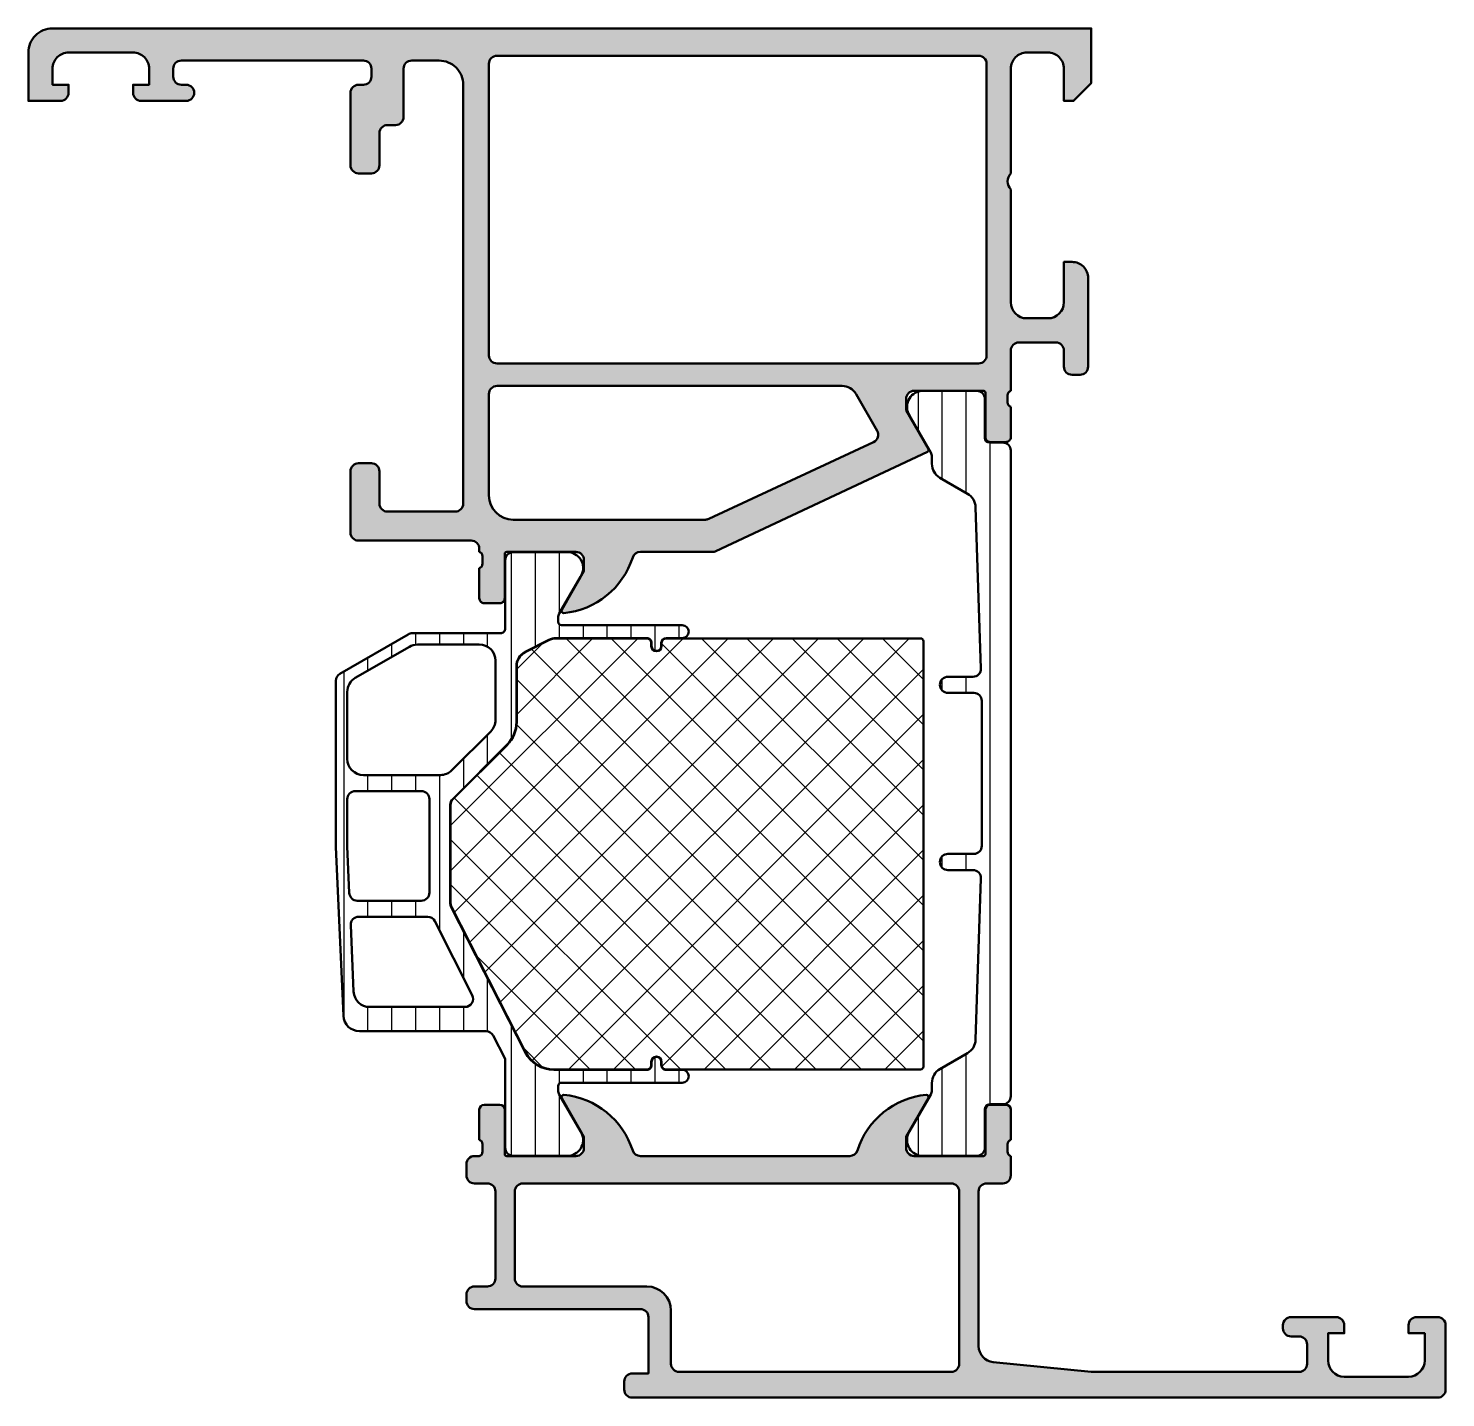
# Model space of a CAD drawing. Extents: x -30 to 58, y 0 to 85.
import ezdxf

# ---------------------------------------------------------------- set-up
doc = ezdxf.new("R2010")
doc.units = 0
for name, color, linetype, lineweight in [('0S-Alu contour', 7, 'Continuous', 50), ('0S-Alu hatch', 252, 'Continuous', 25), ('0S-Plastic contour', 254, 'Continuous', 50), ('0S-Plastic hatch', 253, 'Continuous', 25), ('0S-PT contour', 91, 'Continuous', 50), ('0S-PT hatch', 103, 'Continuous', 25)]:
    doc.layers.add(name, color=color, linetype=linetype, lineweight=lineweight)
pattern_1 = [(90, (0, 0), (-1.4859, 0), [])]

# ---------------------------------------------------------------- blocks, each defined once
blk = doc.blocks.new('346280__94EEC079_33ED_44A9_B776_CBF8D1E102D8_')
at = {"layer": '0S-Alu hatch'}
h = blk.add_hatch(color=256, dxfattribs=at)
edge = h.paths.add_edge_path()
edge.add_arc((-28.50014849157336, 83.49961879064631), 1.499900562110352, 89.99678425611864, 180.0037985896891)
edge.add_line((-30.00004905038738, 83.49951935039428), (-30.00006430917644, 80.4995193503943))
edge.add_line((-30.00006430917644, 80.4995193503943), (-28.00006430917644, 80.4995193503943))
edge.add_arc((-28.00019600058151, 80.9996510346933), 0.5001317016370802, 270.0150867496928, 359.9884102004696)
edge.add_line((-27.50006430917644, 80.99954986797262), (-27.50006430917644, 81.49951935039428))
edge.add_line((-27.50006430917644, 81.49951935039428), (-28.50004905038737, 81.49951935039428))
edge.add_line((-28.50004905038737, 81.49951935039428), (-28.50006430917644, 82.49951935039428))
edge.add_ellipse((-27.50017069039746, 82.4996257316153), major_axis=(-0.9998936244380677, 0), ratio=1, start_angle=-90.00609584344312, end_angle=0.006095843452101235, ccw=False)
edge.add_line((-27.50006430917645, 83.49951935039428), (-23.50004905038739, 83.49951935039428))
edge.add_ellipse((-23.49992613914697, 82.49964226492007), major_axis=(-0.9998770930287255, 0), ratio=1, start_angle=179.9947053940628, end_angle=270.00704316100234, ccw=False)
edge.add_line((-22.50004905038736, 82.49954986797161), (-22.50004905038739, 81.49951935039428))
edge.add_line((-22.50004905038739, 81.49951935039428), (-23.50004905038739, 81.49951935039428))
edge.add_line((-23.50004905038739, 81.49951935039428), (-23.50004905038739, 80.99951935039428))
edge.add_arc((-22.9999343319162, 80.99963406886546), 0.5001147316285043, 180.0131427528032, 269.9868572471986)
edge.add_line((-23.0000490503874, 80.49951935039427), (-20.20000022226238, 80.4995193503943))
edge.add_arc((-20.20000022226238, 80.99951935039428), 0.5, 270, 450)
edge.add_line((-20.20000022226238, 81.49951935039428), (-20.50004905038739, 81.49951935039428))
edge.add_ellipse((-20.49992407442255, 81.9996443263591), major_axis=(-0.5001249915799117, 0), ratio=1, start_angle=0.014317611649119044, end_angle=89.98568238836123, ccw=False)
edge.add_line((-21.00004905038737, 81.99951935039418), (-21.00004905038739, 82.49951935039428))
edge.add_ellipse((-20.50015206804791, 82.49965287841435), major_axis=(-0.4998970001728848, 0), ratio=1, start_angle=-90.01180738672741, end_angle=0.01530433687241839, ccw=False)
edge.add_line((-20.50004905038739, 82.9995498679724), (-9.200099404391295, 82.9995193503943))
edge.add_ellipse((-9.199807499328713, 82.49981125545685), major_axis=(-0.4997081801957509, 0), ratio=1, start_angle=179.966530607846, end_angle=270.0334693921742, ccw=False)
edge.add_line((-8.700099404391295, 82.49951935039446), (-8.70006888681317, 81.99954986797239))
edge.add_ellipse((-9.20002669042924, 81.99950767158847), major_axis=(-0.499957805396755, 0), ratio=1, start_angle=89.99516424248549, end_angle=180.0048357574281, ccw=False)
edge.add_line((-9.200068886813199, 81.4995498679724), (-9.50011771493817, 81.49951935039428))
edge.add_arc((-9.50025905242616, 80.99972170206013), 0.4997976683185247, 89.98379736007189, 180.0231971805504)
edge.add_line((-10.00005667978191, 80.99951935039422), (-10.00005667978192, 76.49951935039428))
edge.add_arc((-9.500067016242724, 76.49950901393348), 0.499989663646041, 179.9988155042154, 270.001184495648)
edge.add_line((-9.500056679781895, 75.99951935039428), (-8.70006888681317, 75.99951935039428))
edge.add_arc((-8.700089207648233, 76.49953967122934), 0.5000203212479823, 270.002328501535, 359.9976714983276)
edge.add_line((-8.20006888681317, 76.49951935039309), (-8.20006888681317, 78.49951935039428))
edge.add_ellipse((-7.700219229227627, 78.49966968456388), major_axis=(-0.4998496801927024, 0), ratio=1, start_angle=-90.01373504423839, end_angle=0.017232207833387747, ccw=False)
edge.add_line((-7.700099404391266, 78.99951935039428), (-7.20006888681317, 78.99951935039428))
edge.add_arc((-7.200089214049938, 79.49953967732172), 0.5000203273406206, 270.0023292350583, 360.001167715177)
edge.add_line((-6.700068886813163, 79.49954986797329), (-6.700099404391281, 82.49951935039428))
edge.add_ellipse((-6.200119703991148, 82.49957016757226), major_axis=(-0.4999797029826227, 0), ratio=1, start_angle=-90.00582345606068, end_angle=0.00582345611189794, ccw=False)
edge.add_line((-6.200068886813141, 82.9995498679724), (-4.500060494479185, 82.9995193503943))
edge.add_ellipse((-4.499953956199725, 81.49962589053087), major_axis=(-1.499893463647152, 0), ratio=1, start_angle=179.9970959459508, end_angle=270.00406975156756, ccw=False)
edge.add_line((-3.000060494479185, 81.4995498679735), (-3.000060494479185, 55.49941253887084))
edge.add_ellipse((-3.500087204398539, 55.49956133354259), major_axis=(-0.500026732058025, 0), ratio=1, start_angle=90.01005430751718, end_angle=179.9829502978733, ccw=False)
edge.add_line((-3.499999459322936, 54.99953460918335), (-7.70006888681317, 54.99953460918334))
edge.add_ellipse((-7.69995416834196, 55.49964932765454), major_axis=(-0.5001147316285112, 0), ratio=1, start_angle=0.013142752803219082, end_angle=89.98685724719871, ccw=False)
edge.add_line((-8.200068886813163, 55.49953460918331), (-8.20006888681317, 57.49953460918334))
edge.add_arc((-8.699964213518584, 57.49963928247792), 0.499895337664206, 359.9880028125888, 450.0119971874068)
edge.add_line((-8.70006888681314, 57.99953460918334), (-9.500056679781906, 57.99953460918334))
edge.add_arc((-9.500066891878163, 57.4995448212796), 0.4999897880080253, 89.9988297560679, 180.0011702437148)
edge.add_line((-10.0000566797819, 57.49953460918524), (-10.00005667978192, 53.6995468162146))
edge.add_arc((-9.499972605907374, 53.69963089008912), 0.5000840809417748, 180.0096325366147, 269.9903674634257)
edge.add_line((-9.50005667978189, 53.19954681621458), (-2.499999459322928, 53.19954681621459))
edge.add_ellipse((-2.500036411010789, 52.69950986316618), major_axis=(-0.5000369544137414, 0), ratio=1, start_angle=180.0059825937153, end_angle=269.9957659614084, ccw=False)
edge.add_line((-1.999999459322922, 52.69956207500378), (-1.999999999999985, 52.5))
edge.add_ellipse((-2.078836446543022, 52.23247940800689), major_axis=(-0.2788950563274188, 0), ratio=1, start_angle=178.8354106259032, end_angle=253.58012358050848, ccw=False)
edge.add_line((-1.79999899999999, 52.22681100000852), (-1.799998999999992, 51.7732170000085))
edge.add_ellipse((-2.078867095643161, 51.76755634053144), major_axis=(-0.2789255417371505, 0), ratio=1, start_angle=106.42459455535601, end_angle=181.1628700728862, ccw=False)
edge.add_line((-1.999999999999986, 51.5000130000085), (-1.999999999999985, 49.62000200000001))
edge.add_arc((-1.699999999999974, 49.62000200000002), 0.3000000000000114, 180, 270.0000000000013)
edge.add_line((-1.699999999999967, 49.320002), (-0.7200256809572139, 49.32000199999999))
edge.add_arc((-0.7200256809572068, 49.620002), 0.3000000000000114, 269.9999999999986, 360)
edge.add_line((-0.4200256809571954, 49.620002), (-0.4200256809571954, 52.37999999999998))
edge.add_ellipse((-0.3000256809571766, 52.37999999999999), major_axis=(-0.1200000000000187, 0), ratio=1, start_angle=270, end_angle=360, ccw=False)
edge.add_line((-0.3000256809571766, 52.5), (4.000000000000007, 52.5))
edge.add_ellipse((4.000000000000014, 52), major_axis=(-0.5, 0), ratio=1, start_angle=180, end_angle=270.0000000000008, ccw=False)
edge.add_line((4.500000000000014, 52), (4.500000000000014, 51.29999999999999))
edge.add_line((4.500000000000014, 51.29999999999999), (3.11850454237765, 48.90717967697245))
edge.add_arc((3.238119784648318, 48.8381197846483), 0.1381197846483035, 150.0000000000017, 275.6225775507922)
edge.add_arc((2.761776758826229, 53.67660886184757), 4.999999999999764, 275.6225775507937, 342.2515836439298)
edge.add_ellipse((7.999362392989908, 52.0002040801839), major_axis=(-0.4993305289994284, 0), ratio=1, start_angle=270.0000000000008, end_angle=342.2515836439321, ccw=False)
edge.add_line((7.999362392989901, 52.49953460918334), (12.47924858755209, 52.49953460918334))
edge.add_arc((12.47926132578637, 52.99948561869459), 0.4999510096735426, 269.9985401628392, 295.0008043189678)
edge.add_line((12.6905561131868, 52.54637909160521), (25.8205967174208, 58.71310199672969))
edge.add_arc((25.76188021535171, 58.8381197846483), 0.1381197846483017, 295.1578097630537, 389.999999999995)
edge.add_line((25.88149545762238, 58.90717967697244), (24.50000000000001, 61.29999999999999))
edge.add_line((24.50000000000001, 61.29999999999999), (24.50000000000001, 62))
edge.add_ellipse((25.00000000000002, 62), major_axis=(-0.5, 0), ratio=1, start_angle=270, end_angle=360, ccw=False)
edge.add_line((25.00000000000002, 62.5), (29.30002568095722, 62.5))
edge.add_ellipse((29.30002568095722, 62.37999999999999), major_axis=(-0.1200000000000045, 0), ratio=1, start_angle=180, end_angle=270, ccw=False)
edge.add_line((29.42002568095722, 62.37999999999999), (29.42002568095722, 59.62000200000001))
edge.add_arc((29.72002568095723, 59.620002), 0.3000000000000043, 180, 270)
edge.add_line((29.72002568095723, 59.320002), (30.7, 59.320002))
edge.add_arc((30.70000000000001, 59.62000200000001), 0.3000000000000043, 269.9999999999986, 360)
edge.add_line((31.00000000000001, 59.62000200000001), (31.00000000000001, 61.50001300000851))
edge.add_ellipse((31.07886709564319, 61.76755634053145), major_axis=(-0.2789255417371579, 0), ratio=1, start_angle=-1.1628700728879835, end_angle=73.57540544464553, ccw=False)
edge.add_line((30.79999900000001, 61.77321700000852), (30.79999900000001, 62.22681100000851))
edge.add_ellipse((31.07883644654306, 62.23247940800688), major_axis=(-0.2788950563274377, 0), ratio=1, start_angle=-73.58012358050769, end_angle=1.16458937409692, ccw=False)
edge.add_line((31.00000000000001, 62.5), (31.00011069006062, 64.9995498679724))
edge.add_ellipse((31.50020521046382, 64.99945534756921), major_axis=(-0.5000945293356202, 0), ratio=1, start_angle=270.01082919307436, end_angle=359.98917080694326, ccw=False)
edge.add_line((31.50011069006062, 65.4995498679724), (33.80042654699422, 65.4995498679724))
edge.add_ellipse((33.80039194243686, 64.99950012356587), major_axis=(-0.5000497456038951, 0), ratio=1, start_angle=180.0043884560907, end_angle=269.99603500430214, ccw=False)
edge.add_line((34.30044168657399, 64.99953842387993), (34.30042642778493, 63.99953842388061))
edge.add_arc((34.8004489507667, 63.99956094686237), 0.5000225234890278, 180.0025808273899, 269.9974191726631)
edge.add_line((34.80042642778493, 63.4995384238806), (35.30042648738956, 63.4995384238806))
edge.add_arc((35.30045399224297, 63.99912180431922), 0.499583381195756, 269.9968455475566, 360.0009687573594)
edge.add_line((35.80003737336732, 63.99913025127453), (35.80003737336732, 69.49948883281616))
edge.add_arc((34.80030415862507, 69.49975560366246), 0.999733250335087, 359.9847110779023, 450.0117943199854)
edge.add_line((34.80009836382008, 70.49948883281617), (34.29992670244313, 70.49951935039428))
edge.add_line((34.29992670244313, 70.49951935039428), (34.29992670244313, 67.99951935039428))
edge.add_ellipse((33.29975743586525, 67.99968861695199), major_axis=(-1.000169280901044, 0), ratio=1, start_angle=90.0097034481521, end_angle=179.9903033819906, ccw=False)
edge.add_line((33.29992682165241, 66.99951935039428), (31.99990851110555, 66.99951935039428))
edge.add_ellipse((32.00010133887341, 67.99968165516505), major_axis=(-1.000162323359025, 0), ratio=1, start_angle=0.009297869138720216, end_angle=89.98895357575248, ccw=False)
edge.add_line((30.99993902868367, 67.9995193503943), (30.99993902868366, 74.99951935039428))
edge.add_ellipse((31.52491504402298, 75.499519350419), major_axis=(-0.72498263200319, 0), ratio=1, start_angle=-43.60412623000508, end_angle=43.604126230006216, ccw=False)
edge.add_line((30.99993902868366, 75.99951935044372), (30.99990851110554, 82.49951935039428))
edge.add_ellipse((31.99981501026126, 82.49961285455764), major_axis=(-0.9999065035276506, 0), ratio=1, start_angle=-90.00710639662668, end_angle=0.00535789486758631, ccw=False)
edge.add_line((31.99993902868367, 83.4995193503943), (33.29992682165241, 83.49951935039428))
edge.add_ellipse((33.30008400181692, 82.4996766497493), major_axis=(-0.9998427129997072, 0), ratio=1, start_angle=179.9909859930412, end_angle=270.0090071767979, ccw=False)
edge.add_line((34.29992670244313, 82.49951935039478), (34.29992670244313, 80.4995498679724))
edge.add_line((34.29992670244313, 80.4995498679724), (34.89996332353688, 80.4995193503943))
edge.add_line((34.89996332353688, 80.4995193503943), (35.99993895621513, 81.59961700664428))
edge.add_line((35.99993895621513, 81.59961700664428), (36.00000000000001, 85))
edge.add_line((36.00000000000001, 85), (-28.50006430917644, 84.99951935039428))
edge = h.paths.add_edge_path()
edge.add_ellipse((-0.9002198856672406, 82.79958109263981), major_axis=(-0.4998650337907118, 0), ratio=1, start_angle=-90.01547141567482, end_angle=0.011974252112793238, ccw=False)
edge.add_line((-0.9000849085416859, 83.29944610820678), (29.00000006383992, 83.2994766257849))
edge.add_ellipse((29.00010935635615, 82.79958591830113), major_axis=(-0.4998907194312337, 0), ratio=1, start_angle=179.9874732622198, end_angle=270.0125267377827, ccw=False)
edge.add_line((29.50000006383991, 82.7994766257849), (29.50000006383993, 64.69959259258174))
edge.add_ellipse((28.99993123176646, 64.699676690455), major_axis=(-0.5000688391449482, 0), ratio=1, start_angle=90.0008933379055, end_angle=179.9903644201574, ccw=False)
edge.add_line((28.99993902868367, 64.19960785137084), (-0.9000849085416788, 64.19960785137084))
edge.add_ellipse((-0.9000767481500275, 64.69961601224438), major_axis=(-0.500008160940123, 0), ratio=1, start_angle=0.002683652050109231, end_angle=89.99906490326089, ccw=False)
edge.add_line((-1.400084908541678, 64.69959259258178), (-1.400084908541681, 82.79947662578476))
edge = h.paths.add_edge_path()
edge.add_ellipse((-0.9000920570224693, 62.2992396336407), major_axis=(-0.4999928515703039, 0), ratio=1, start_angle=-90.00081916727078, end_angle=0.0008191672279167506, ccw=False)
edge.add_line((-0.9000849085416717, 62.79923248515991), (20.52260166830158, 62.79923248515991))
edge.add_ellipse((20.52260879330103, 61.7992472274019), major_axis=(-0.9999852577833861, 0), ratio=1, start_angle=209.9995123237296, end_angle=270.00040823841584, ccw=False)
edge.add_line((21.38862568563557, 62.29923248515991), (22.70339924520588, 60.02197265849976))
edge.add_ellipse((22.27038769421906, 59.77197340828141), major_axis=(-0.4999986283958766, 0), ratio=1, start_angle=115.00005362215529, end_angle=209.9999915342664, ccw=False)
edge.add_line((22.48169666952229, 59.3188209556189), (12.24708611196612, 54.54634475932983))
edge.add_ellipse((12.03580724808906, 54.9993387544881), major_axis=(-0.4998422930991766, 0), ratio=1, start_angle=89.99671456823211, end_angle=115.0046017015382, ccw=False)
edge.add_line((12.03577858633139, 54.49949646221068), (0.0999150914583336, 54.49949646221067))
edge.add_ellipse((0.1001175221341271, 55.99969889288648), major_axis=(-1.500202444333355, 0), ratio=1, start_angle=0.007731238869496337, end_angle=89.99226876116228, ccw=False)
edge.add_line((-1.400084908541678, 55.99949646221067), (-1.400084908541671, 62.29923248516028))
at = {"layer": '0S-Alu contour', "color": 7}
for points in [[(34.29992670244313, 82.49951935039478), (34.29992670244313, 80.4995498679724), (34.89996332353688, 80.4995193503943), (35.99993895621513, 81.59961700664428), (36.00000000000001, 85), (-28.50006430917644, 84.99951935039428)], [(-30.00004905038738, 83.49951935039428), (-30.00006430917644, 80.4995193503943), (-28.00006430917644, 80.4995193503943)], [(-27.50006430917645, 83.49951935039428), (-23.50004905038739, 83.49951935039428)], [(-20.50004905038739, 82.9995498679724), (-9.200099404391295, 82.9995193503943)], [(-6.200068886813141, 82.9995498679724), (-4.500060494479185, 82.9995193503943)], [(-1.400084908541678, 64.69959259258178), (-1.400084908541681, 82.79947662578476)], [(-0.9000849085416859, 83.29944610820678), (29.00000006383992, 83.2994766257849)], [(29.50000006383991, 82.7994766257849), (29.50000006383993, 64.69959259258174)], [(31.99993902868367, 83.4995193503943), (33.29992682165241, 83.49951935039428)], [(-27.50006430917644, 80.99954986797262), (-27.50006430917644, 81.49951935039428), (-28.50004905038737, 81.49951935039428), (-28.50006430917644, 82.49951935039428)], [(-22.50004905038736, 82.49954986797161), (-22.50004905038739, 81.49951935039428), (-23.50004905038739, 81.49951935039428), (-23.50004905038739, 80.99951935039428)], [(-21.00004905038737, 81.99951935039418), (-21.00004905038739, 82.49951935039428)], [(-8.700099404391295, 82.49951935039446), (-8.70006888681317, 81.99954986797239)], [(-6.700068886813163, 79.49954986797329), (-6.700099404391281, 82.49951935039428)], [(30.99993902868366, 75.99951935044372), (30.99990851110554, 82.49951935039428)], [(-20.20000022226238, 81.49951935039428), (-20.50004905038739, 81.49951935039428)], [(-10.00005667978191, 80.99951935039422), (-10.00005667978192, 76.49951935039428)], [(-9.200068886813199, 81.4995498679724), (-9.50011771493817, 81.49951935039428)], [(-3.000060494479185, 81.4995498679735), (-3.000060494479185, 55.49941253887084)], [(-23.0000490503874, 80.49951935039427), (-20.20000022226238, 80.4995193503943)], [(-8.20006888681317, 76.49951935039309), (-8.20006888681317, 78.49951935039428)], [(-7.700099404391266, 78.99951935039428), (-7.20006888681317, 78.99951935039428)], [(-9.500056679781895, 75.99951935039428), (-8.70006888681317, 75.99951935039428)], [(30.99993902868367, 67.9995193503943), (30.99993902868366, 74.99951935039428)], [(34.80009836382008, 70.49948883281617), (34.29992670244313, 70.49951935039428), (34.29992670244313, 67.99951935039428)], [(35.80003737336732, 63.99913025127453), (35.80003737336732, 69.49948883281616)], [(33.29992682165241, 66.99951935039428), (31.99990851110555, 66.99951935039428)], [(31.50011069006062, 65.4995498679724), (33.80042654699422, 65.4995498679724)], [(31.00000000000001, 62.5), (31.00011069006062, 64.9995498679724)], [(34.30044168657399, 64.99953842387993), (34.30042642778493, 63.99953842388061)], [(28.99993902868367, 64.19960785137084), (-0.9000849085416788, 64.19960785137084)], [(34.80042642778493, 63.4995384238806), (35.30042648738956, 63.4995384238806)], [(-0.9000849085416717, 62.79923248515991), (20.52260166830158, 62.79923248515991)], [(25.00000000000002, 62.5), (29.30002568095722, 62.5)], [(-1.400084908541678, 55.99949646221067), (-1.400084908541671, 62.29923248516028)], [(21.38862568563557, 62.29923248515991), (22.70339924520588, 60.02197265849976)], [(25.88149545762238, 58.90717967697244), (24.50000000000001, 61.29999999999999), (24.50000000000001, 62)], [(29.42002568095722, 62.37999999999999), (29.42002568095722, 59.62000200000001)], [(30.79999900000001, 61.77321700000852), (30.79999900000001, 62.22681100000851)], [(31.00000000000001, 59.62000200000001), (31.00000000000001, 61.50001300000851)], [(22.48169666952229, 59.3188209556189), (12.24708611196612, 54.54634475932983)], [(29.72002568095723, 59.320002), (30.7, 59.320002)], [(12.6905561131868, 52.54637909160521), (25.8205967174208, 58.71310199672969)], [(-10.0000566797819, 57.49953460918524), (-10.00005667978192, 53.6995468162146)], [(-8.70006888681314, 57.99953460918334), (-9.500056679781906, 57.99953460918334)], [(-8.200068886813163, 55.49953460918331), (-8.20006888681317, 57.49953460918334)], [(-3.499999459322936, 54.99953460918335), (-7.70006888681317, 54.99953460918334)], [(12.03577858633139, 54.49949646221068), (0.0999150914583336, 54.49949646221067)], [(-9.50005667978189, 53.19954681621458), (-2.499999459322928, 53.19954681621459)], [(-1.999999459322922, 52.69956207500378), (-1.999999999999985, 52.5)], [(-1.79999899999999, 52.22681100000852), (-1.799998999999992, 51.7732170000085)], [(-0.4200256809571954, 49.620002), (-0.4200256809571954, 52.37999999999998)], [(-0.3000256809571766, 52.5), (4.000000000000007, 52.5)], [(4.500000000000014, 52), (4.500000000000014, 51.29999999999999), (3.11850454237765, 48.90717967697245)], [(7.999362392989901, 52.49953460918334), (12.47924858755209, 52.49953460918334)], [(-1.999999999999986, 51.5000130000085), (-1.999999999999985, 49.62000200000001)], [(-1.699999999999967, 49.320002), (-0.7200256809572139, 49.32000199999999)]]:
    blk.add_lwpolyline(points, dxfattribs=at)
for centre, radius, start, end in [((-28.50014849157336, 83.49961879064631), 1.499900562110352, 89.99678425611864, 180.0037985896891), ((-28.00019600058151, 80.9996510346933), 0.5001317016370802, 270.0150867496928, 359.9884102004696), ((-22.9999343319162, 80.99963406886546), 0.5001147316285043, 180.0131427528032, 269.9868572471986), ((-20.20000022226238, 80.99951935039428), 0.5, 270, 90), ((-9.50025905242616, 80.99972170206013), 0.4997976683185247, 89.98379736007189, 180.0231971805504), ((-7.200089214049938, 79.49953967732172), 0.5000203273406206, 270.0023292350583, 0.0011677151769356), ((-9.500067016242724, 76.49950901393348), 0.499989663646041, 179.9988155042154, 270.001184495648), ((-8.700089207648233, 76.49953967122934), 0.5000203212479823, 270.002328501535, 359.9976714983276), ((34.80030415862507, 69.49975560366246), 0.999733250335087, 359.9847110779023, 90.01179431998547), ((34.8004489507667, 63.99956094686237), 0.5000225234890278, 180.0025808273899, 269.9974191726631), ((35.30045399224297, 63.99912180431922), 0.499583381195756, 269.9968455475566, 0.0009687573593748), ((29.72002568095723, 59.620002), 0.3000000000000043, 180, 270), ((30.70000000000001, 59.62000200000001), 0.3000000000000043, 269.9999999999986, 0), ((25.76188021535171, 58.8381197846483), 0.1381197846483017, 295.1578097630537, 29.99999999999495), ((-9.500066891878163, 57.4995448212796), 0.4999897880080253, 89.9988297560679, 180.0011702437148), ((-8.699964213518584, 57.49963928247792), 0.499895337664206, 359.9880028125888, 90.0119971874068), ((-9.499972605907374, 53.69963089008912), 0.5000840809417748, 180.0096325366147, 269.9903674634257), ((2.761776758826229, 53.67660886184757), 4.999999999999764, 275.6225775507937, 342.2515836439298), ((12.47926132578637, 52.99948561869459), 0.4999510096735426, 269.9985401628392, 295.0008043189678), ((-1.699999999999974, 49.62000200000002), 0.3000000000000114, 180, 270.0000000000013), ((-0.7200256809572068, 49.620002), 0.3000000000000114, 269.9999999999986, 0), ((3.238119784648318, 48.8381197846483), 0.1381197846483035, 150.0000000000017, 275.6225775507922)]:
    blk.add_arc(centre, radius, start, end, dxfattribs=at)
at = {"layer": '0S-Alu contour', "color": 7, "extrusion": (0, 0, -1)}
for centre, radius, start, end in [((27.50017069039746, 82.4996257316153), 0.9998936244380677, 359.9939041565479, 90.00609584344315), ((23.49992613914697, 82.49964226492007), 0.9998770930287255, 89.99295683899763, 180.0052946059373), ((20.50015206804791, 82.49965287841435), 0.4998970001728849, 359.9846956631276, 90.01180738672748), ((9.199807499328713, 82.49981125545685), 0.499708180195751, 89.96653060782579, 180.033469392154), ((6.200119703991148, 82.49957016757226), 0.4999797029826228, 359.9941765438881, 90.00582345606074), ((4.499953956199725, 81.49962589053087), 1.499893463647152, 89.99593024843246, 180.0029040540493), ((0.9002198856672406, 82.79958109263981), 0.4998650337907119, 359.9880257478872, 90.01547141567481), ((-29.00010935635615, 82.79958591830113), 0.4998907194312337, 89.98747326221728, 180.0125267377803), ((-31.99981501026126, 82.49961285455764), 0.9999065035276506, 359.9946421051324, 90.0071063966267), ((-33.30008400181692, 82.4996766497493), 0.9998427129997072, 89.99099282320206, 180.009014006959), ((20.49992407442255, 81.9996443263591), 0.5001249915799117, 270.0143176116388, 359.9856823883509), ((9.20002669042924, 81.99950767158847), 0.499957805396755, 179.9951642425719, 270.0048357575146), ((7.700219229227627, 78.49966968456388), 0.4998496801927024, 359.9827677921666, 90.01373504423852), ((-31.52491504402298, 75.499519350419), 0.72498263200319, 316.3958737699938, 43.60412623000504), ((-32.00010133887341, 67.99968165516505), 1.000162323359025, 270.0110464242475, 359.9907021308613), ((-33.29975743586525, 67.99968861695199), 1.000169280901044, 180.0096966180094, 269.9902965518479), ((-31.50020521046382, 64.99945534756921), 0.5000945293356202, 0.0108291930567097, 89.98917080692566), ((-33.80039194243686, 64.99950012356587), 0.5000497456038951, 90.00396499569784, 179.9956115439093), ((0.9000767481500275, 64.69961601224438), 0.500008160940123, 270.0009350967391, 359.9973163479499), ((-28.99993123176646, 64.699676690455), 0.5000688391449482, 180.0096355798427, 269.9991066620945), ((0.9000920570224693, 62.2992396336407), 0.499992851570304, 359.9991808327721, 90.0008191672708), ((-20.52260879330103, 61.7992472274019), 0.9999852577833861, 89.99959176158418, 150.0004876762704), ((-25.00000000000002, 62), 0.5, 0, 90), ((-29.30002568095722, 62.37999999999999), 0.1200000000000045, 90, 180), ((-31.07883644654306, 62.23247940800688), 0.2788950563274378, 358.8354106259031, 73.58012358050784), ((-31.07886709564319, 61.76755634053145), 0.2789255417371579, 286.4245945553545, 1.162870072888105), ((-22.27038769421906, 59.77197340828141), 0.4999986283958766, 150.0000084657336, 244.9999463778447), ((7.69995416834196, 55.49964932765454), 0.5001147316285112, 270.0131427528014, 359.9868572471968), ((3.500087204398539, 55.49956133354259), 0.500026732058025, 180.0170497021268, 269.9899456924828), ((-0.1001175221341271, 55.99969889288648), 1.500202444333355, 270.0077312388378, 359.9922687611305), ((-12.03580724808906, 54.9993387544881), 0.4998422930991766, 244.9953982984618, 270.0032854317679), ((2.500036411010789, 52.69950986316618), 0.5000369544137414, 90.00423403859163, 179.9940174062847), ((2.078836446543022, 52.23247940800689), 0.2788950563274188, 106.4198764194915, 181.1645893740969), ((0.3000256809571766, 52.37999999999999), 0.1200000000000188, 0, 90), ((-4.000000000000014, 52), 0.5, 89.9999999999992, 180), ((-7.999362392989908, 52.0002040801839), 0.4993305289994284, 17.74841635606787, 89.9999999999992), ((2.078867095643161, 51.76755634053144), 0.2789255417371505, 178.8371299271138, 253.575405444644)]:
    blk.add_arc(centre, radius, start, end, dxfattribs=at)
blk = doc.blocks.new('345340__C95C63C6_AD34_4AC9_94AC_84139551EEC9_')
at = {"layer": '0S-Alu hatch'}
h = blk.add_hatch(color=256, dxfattribs=at)
edge = h.paths.add_edge_path()
edge.add_line((-2.799680908210593, 6.400020671848336), (-2.799680908210568, 5.999996257785794))
edge.add_arc((-2.299566189739373, 6.000110976257019), 0.5001147316285043, 180.0131427528586, 269.9868572471977)
edge.add_line((-2.299680908210589, 5.499996257785824), (8.00027636718005, 5.499996257785824))
edge.add_ellipse((8.000276199942048, 4.999996090547825), major_axis=(-0.5000001672380266, 0), ratio=1, start_angle=180.0000191671709, end_angle=269.99998083594335, ccw=False)
edge.add_line((8.50027636718005, 4.999996257813001), (8.500276367180042, 1.4999999532738))
edge.add_line((8.500276367180042, 1.4999999532738), (7.500276367180042, 1.4999999532738))
edge.add_arc((7.500391085671957, 0.999885234768207), 0.5001147316629067, 90.0131427551726, 179.9868504146385)
edge.add_line((7.000276367180042, 1.000000012878439), (7.000276367180042, 0.5000000128784449))
edge.add_arc((7.500391118378033, 0.50011473346203), 0.5001147643557833, 180.0131429938963, 269.9798609896767)
edge.add_line((7.500215332023778, -1e-15), (57.5, 1e-16))
edge.add_arc((57.5, 0.5000000000000002), 0.5000000000000001, 270, 360)
edge.add_line((58, 0.5000000000000002), (58, 4.5))
edge.add_arc((57.5, 4.5), 0.5, 0, 90)
edge.add_line((57.5, 5), (56.19999999999999, 5))
edge.add_arc((56.19999999999999, 4.5), 0.5, 90, 180)
edge.add_line((55.69999999999999, 4.5), (55.69999999999999, 4))
edge.add_line((55.69999999999999, 4), (56.69999999999999, 4))
edge.add_line((56.69999999999999, 4), (56.69999999999996, 2.299999999999997))
edge.add_ellipse((55.69999999999996, 2.299999999999997), major_axis=(-1, 0), ratio=1, start_angle=90, end_angle=180, ccw=False)
edge.add_line((55.69999999999996, 1.299999999999997), (51.69999999999999, 1.299999999999982))
edge.add_ellipse((51.69999999999999, 2.299999999999982), major_axis=(-0.9999999999999992, 0), ratio=1, start_angle=0, end_angle=90, ccw=False)
edge.add_line((50.69999999999999, 2.299999999999982), (50.69999999999999, 4))
edge.add_line((50.69999999999999, 4), (51.69999999999999, 4))
edge.add_line((51.69999999999999, 4), (51.69999999999999, 4.499999999999984))
edge.add_arc((51.19999999999999, 4.5), 0.5, 0, 90)
edge.add_line((51.19999999999999, 5), (48.4, 4.999999999999999))
edge.add_arc((48.4, 4.499999999999998), 0.5000000000000009, 90, 180)
edge.add_line((47.9, 4.499999999999998), (47.9, 4.299999999999982))
edge.add_arc((48.4, 4.299999999999982), 0.5, 180, 270)
edge.add_line((48.4, 3.799999999999982), (48.9, 3.799999999999982))
edge.add_ellipse((48.9, 3.299999999999982), major_axis=(-0.5, 0), ratio=1, start_angle=180, end_angle=270, ccw=False)
edge.add_line((49.40000000000001, 3.299999999999982), (49.39999999999997, 2.099999999999981))
edge.add_ellipse((48.89999999999997, 2.09999999999998), major_axis=(-0.5, 0), ratio=1, start_angle=90, end_angle=180, ccw=False)
edge.add_line((48.89999999999997, 1.59999999999998), (35.9983668848607, 1.599999999999979))
edge.add_line((35.9983668848607, 1.599999999999979), (29.90086726378649, 2.209750724796321))
edge.add_ellipse((30.00036986780803, 3.204788067252853), major_axis=(-1.000000040545011, 0), ratio=1, start_angle=1.5080649291121517e-05, end_angle=84.2894712981925, ccw=False)
edge.add_line((29.00036982726306, 3.204787804045857), (29.00036982726305, 12.79998738861467))
edge.add_ellipse((29.50041968100179, 12.79987268502242), major_axis=(-0.5000498668943465, 0), ratio=1, start_angle=270.0131427528001, end_angle=359.9868572472245, ccw=False)
edge.add_line((29.50030497740955, 13.29992253876117), (30.50000000000001, 13.29992253876117))
edge.add_arc((30.50000000000001, 13.79992253876117), 0.5, 270, 360)
edge.add_line((31.00000000000001, 13.79992253876117), (31, 15))
edge.add_ellipse((31.07883644654305, 15.26752059199312), major_axis=(-0.2788950563274395, 0), ratio=1, start_angle=-1.164589374096181, end_angle=73.5801235805082, ccw=False)
edge.add_line((30.79999899999999, 15.27318899999149), (30.799999, 15.72678299999148))
edge.add_ellipse((31.07886709564317, 15.73244365946854), major_axis=(-0.2789255417371506, 0), ratio=1, start_angle=-73.57540544464501, end_angle=1.162870072887472, ccw=False)
edge.add_line((31, 15.99998699999148), (31, 17.879998))
edge.add_arc((30.69999999999999, 17.879998), 0.3000000000000078, 0, 90)
edge.add_line((30.69999999999999, 18.17999800000001), (29.72002568095721, 18.179998))
edge.add_arc((29.72002568095721, 17.879998), 0.3000000000000007, 90, 180)
edge.add_line((29.42002568095722, 17.879998), (29.42002568095722, 15.11999999999999))
edge.add_ellipse((29.30002568095722, 15.11999999999999), major_axis=(-0.1199999999999939, 0), ratio=1, start_angle=89.9999999999967, end_angle=180, ccw=False)
edge.add_line((29.30002568095721, 15), (25.00000000000002, 15))
edge.add_ellipse((25.00000000000002, 15.5), major_axis=(-0.5, 0), ratio=1, start_angle=0, end_angle=90, ccw=False)
edge.add_line((24.50000000000001, 15.5), (24.49999999999999, 16.2))
edge.add_line((24.49999999999999, 16.2), (25.88149545762237, 18.59282032302755))
edge.add_arc((25.76188021535172, 18.6618802153517), 0.1381197846482894, 330.0000000000001, 455.6225775507986)
edge.add_arc((26.23822324117385, 13.82339113815207), 5.000000000000113, 95.62257755079395, 162.2515836439303)
edge.add_ellipse((21.00000000000005, 15.49999999999988), major_axis=(-0.4999999999998849, 0), ratio=1, start_angle=89.99999999999511, end_angle=162.2515836439254, ccw=False)
edge.add_line((21.00000000000001, 15), (7.999999999999992, 15))
edge.add_ellipse((8.000000000000028, 15.49999999999984), major_axis=(-0.4999999999998437, 0), ratio=1, start_angle=17.748416356066173, end_angle=89.99999999999591, ccw=False)
edge.add_arc((2.761776758826194, 13.82339113815201), 5.000000000000189, 17.74841635607064, 84.37742244920682)
edge.add_arc((3.23811978464829, 18.66188021535171), 0.138119784648294, 84.37742244920994, 209.9999999999989)
edge.add_line((3.11850454237763, 18.59282032302757), (4.500000000000007, 16.19999999999999))
edge.add_line((4.500000000000007, 16.19999999999999), (4.5, 15.5))
edge.add_ellipse((3.999999999999992, 15.5), major_axis=(-0.5000000000000071, 0), ratio=1, start_angle=89.9999999999992, end_angle=180, ccw=False)
edge.add_line((3.999999999999985, 15), (-0.3000256809571908, 15))
edge.add_ellipse((-0.3000256809571908, 15.12000000000001), major_axis=(-0.1200000000000063, 0), ratio=1, start_angle=0, end_angle=90, ccw=False)
edge.add_line((-0.4200256809571972, 15.12000000000001), (-0.4200256809572025, 17.879998))
edge.add_arc((-0.7200256809572068, 17.879998), 0.3000000000000043, 0, 90)
edge.add_line((-0.7200256809572068, 18.179998), (-1.699999999999988, 18.179998))
edge.add_arc((-1.699999999999988, 17.87999800000001), 0.2999999999999936, 90, 180)
edge.add_line((-1.999999999999982, 17.87999800000001), (-1.999999999999985, 15.99998699999149))
edge.add_ellipse((-2.078867095643161, 15.73244365946855), major_axis=(-0.278925541737148, 0), ratio=1, start_angle=178.8371299271117, end_angle=253.57540544464348, ccw=False)
edge.add_line((-1.799998999999995, 15.72678299999149), (-1.799998999999978, 15.2731889999915))
edge.add_ellipse((-2.078836446543043, 15.26752059199314), major_axis=(-0.2788950563274519, 0), ratio=1, start_angle=106.4198764194912, end_angle=181.1645893740957, ccw=False)
edge.add_line((-1.999999999999999, 15), (-2.299680908210589, 15))
edge.add_arc((-2.299680908210589, 14.5), 0.5000000000000036, 90, 180)
edge.add_line((-2.799680908210593, 14.5), (-2.799680908210589, 13.79992253876117))
edge.add_arc((-2.299566189739373, 13.80003725723238), 0.5001147316285254, 180.0131427528032, 269.9868572472019)
edge.add_line((-2.299680908210554, 13.29992253876116), (-1.499693115241839, 13.29992253876117))
edge.add_ellipse((-1.499443254268491, 12.80017239973451), major_axis=(-0.4997502014883695, 0), ratio=1, start_angle=179.9713537287259, end_angle=270.02864627126047, ccw=False)
edge.add_line((-0.999693115241838, 12.79992253876115), (-0.9996931152418326, 7.400020671848326))
edge.add_ellipse((-1.499713436076881, 7.400040992683373), major_axis=(-0.500020321247968, 0), ratio=1, start_angle=90.00232850153418, end_angle=179.9976714983276, ccw=False)
edge.add_line((-1.499693115241825, 6.900020671848325), (-2.299680908210575, 6.900020671848324))
edge.add_arc((-2.29956618973938, 6.39990595337711), 0.5001147316285218, 90.0131427527998, 179.9868572471968)
edge = h.paths.add_edge_path()
edge.add_ellipse((0.7001505502649508, 12.80015209114268), major_axis=(-0.4997704760377764, 0), ratio=1, start_angle=-90.01932230628069, end_angle=0.02631684688930136, ccw=False)
edge.add_line((0.7003190917894245, 13.29992253876116), (27.30035380553454, 13.29992253876116))
edge.add_ellipse((27.30048878729687, 12.80005752052349), major_axis=(-0.4998650364626666, 0), ratio=1, start_angle=179.9845280529183, end_angle=270.0154719470708, ccw=False)
edge.add_line((27.80035380553454, 12.79992253876116), (27.80035380553453, 2.099975658420646))
edge.add_ellipse((27.30025928519608, 2.100070059527233), major_axis=(-0.5000945292483385, 0), ratio=1, start_angle=90.0108291856589, end_angle=179.9891844747251, ccw=False)
edge.add_line((27.30035380553454, 1.5999755392113), (10.40030078124254, 1.599975539211298))
edge.add_ellipse((10.400395301581, 2.100070059527241), major_axis=(-0.5000945292483491, 0), ratio=1, start_angle=0.010815525275006621, end_angle=89.98917081434081, ccw=False)
edge.add_line((9.900300781242542, 2.0999756584206), (9.900300781242535, 5.400020670741935))
edge.add_arc((8.40030085426848, 5.400020744874272), 1.499999926974057, 2.8316468405e-06, 90.00000278938575)
edge.add_line((8.400300781242535, 6.900020671848324), (0.7003190917894316, 6.900020671848329))
edge.add_ellipse((0.7001505502649508, 7.399791119466812), major_axis=(-0.4997704760377753, 0), ratio=1, start_angle=-0.02631684688930136, end_angle=90.0193223062816, ccw=False)
edge.add_line((0.2003801269456744, 7.400020671848324), (0.2003801269456733, 12.79992253876121))
at = {"layer": '0S-Alu contour', "color": 7}
for points in [[(3.11850454237763, 18.59282032302757), (4.500000000000007, 16.19999999999999), (4.5, 15.5)], [(24.50000000000001, 15.5), (24.49999999999999, 16.2), (25.88149545762237, 18.59282032302755)], [(-1.999999999999982, 17.87999800000001), (-1.999999999999985, 15.99998699999149)], [(-0.7200256809572068, 18.179998), (-1.699999999999988, 18.179998)], [(-0.4200256809571972, 15.12000000000001), (-0.4200256809572025, 17.879998)], [(29.42002568095722, 17.879998), (29.42002568095722, 15.11999999999999)], [(30.69999999999999, 18.17999800000001), (29.72002568095721, 18.179998)], [(31, 15.99998699999148), (31, 17.879998)], [(-1.999999999999999, 15), (-2.299680908210589, 15)], [(-1.799998999999995, 15.72678299999149), (-1.799998999999978, 15.2731889999915)], [(3.999999999999985, 15), (-0.3000256809571908, 15)], [(21.00000000000001, 15), (7.999999999999992, 15)], [(29.30002568095721, 15), (25.00000000000002, 15)], [(30.79999899999999, 15.27318899999149), (30.799999, 15.72678299999148)], [(31.00000000000001, 13.79992253876117), (31, 15)], [(-2.799680908210593, 14.5), (-2.799680908210589, 13.79992253876117)], [(-2.299680908210554, 13.29992253876116), (-1.499693115241839, 13.29992253876117)], [(0.7003190917894245, 13.29992253876116), (27.30035380553454, 13.29992253876116)], [(29.50030497740955, 13.29992253876117), (30.50000000000001, 13.29992253876117)], [(-0.999693115241838, 12.79992253876115), (-0.9996931152418326, 7.400020671848326)], [(0.2003801269456744, 7.400020671848324), (0.2003801269456733, 12.79992253876121)], [(27.80035380553454, 12.79992253876116), (27.80035380553453, 2.099975658420646)], [(29.00036982726306, 3.204787804045857), (29.00036982726305, 12.79998738861467)], [(-2.799680908210593, 6.400020671848336), (-2.799680908210568, 5.999996257785794)], [(-1.499693115241825, 6.900020671848325), (-2.299680908210575, 6.900020671848324)], [(8.400300781242535, 6.900020671848324), (0.7003190917894316, 6.900020671848329)], [(-2.299680908210589, 5.499996257785824), (8.00027636718005, 5.499996257785824)], [(9.900300781242542, 2.0999756584206), (9.900300781242535, 5.400020670741935)], [(8.50027636718005, 4.999996257813001), (8.500276367180042, 1.4999999532738), (7.500276367180042, 1.4999999532738)], [(47.9, 4.499999999999998), (47.9, 4.299999999999982)], [(51.19999999999999, 5), (48.4, 4.999999999999999)], [(50.69999999999999, 2.299999999999982), (50.69999999999999, 4), (51.69999999999999, 4), (51.69999999999999, 4.499999999999984)], [(55.69999999999999, 4.5), (55.69999999999999, 4), (56.69999999999999, 4), (56.69999999999996, 2.299999999999997)], [(57.5, 5), (56.19999999999999, 5)], [(58, 0.5000000000000002), (58, 4.5)], [(48.4, 3.799999999999982), (48.9, 3.799999999999982)], [(49.40000000000001, 3.299999999999982), (49.39999999999997, 2.099999999999981)], [(48.89999999999997, 1.59999999999998), (35.9983668848607, 1.599999999999979), (29.90086726378649, 2.209750724796321)], [(7.000276367180042, 1.000000012878439), (7.000276367180042, 0.5000000128784449)], [(27.30035380553454, 1.5999755392113), (10.40030078124254, 1.599975539211298)], [(55.69999999999996, 1.299999999999997), (51.69999999999999, 1.299999999999982)], [(7.500215332023778, -1e-15), (57.5, 1e-16)]]:
    blk.add_lwpolyline(points, dxfattribs=at)
for centre, radius, start, end in [((3.23811978464829, 18.66188021535171), 0.138119784648294, 84.37742244920994, 209.9999999999989), ((2.761776758826194, 13.82339113815201), 5.000000000000189, 17.74841635607064, 84.37742244920682), ((26.23822324117385, 13.82339113815207), 5.000000000000113, 95.62257755079395, 162.2515836439303), ((25.76188021535172, 18.6618802153517), 0.1381197846482894, 330.0000000000001, 95.62257755079864), ((-1.699999999999988, 17.87999800000001), 0.2999999999999936, 90, 180), ((-0.7200256809572068, 17.879998), 0.3000000000000043, 0, 90), ((29.72002568095721, 17.879998), 0.3000000000000007, 90, 180), ((30.69999999999999, 17.879998), 0.3000000000000078, 0, 90), ((-2.299680908210589, 14.5), 0.5000000000000036, 90, 180), ((-2.299566189739373, 13.80003725723238), 0.5001147316285254, 180.0131427528032, 269.9868572472019), ((30.50000000000001, 13.79992253876117), 0.5, 270, 0), ((-2.29956618973938, 6.39990595337711), 0.5001147316285218, 90.0131427527998, 179.9868572471968), ((8.40030085426848, 5.400020744874272), 1.499999926974057, 2.8316468405e-06, 90.00000278938575), ((-2.299566189739373, 6.000110976257019), 0.5001147316285043, 180.0131427528586, 269.9868572471977), ((48.4, 4.499999999999998), 0.5000000000000009, 90, 180), ((51.19999999999999, 4.5), 0.5, 0, 90), ((56.19999999999999, 4.5), 0.5, 90, 180), ((57.5, 4.5), 0.5, 0, 90), ((48.4, 4.299999999999982), 0.5, 180, 270), ((7.500391085671957, 0.999885234768207), 0.5001147316629067, 90.0131427551726, 179.9868504146385), ((7.500391118378033, 0.50011473346203), 0.5001147643557833, 180.0131429938963, 269.9798609896767), ((57.5, 0.5000000000000002), 0.5000000000000001, 270, 0)]:
    blk.add_arc(centre, radius, start, end, dxfattribs=at)
at = {"layer": '0S-Alu contour', "color": 7, "extrusion": (0, 0, -1)}
for centre, radius, start, end in [((2.078867095643161, 15.73244365946855), 0.278925541737148, 106.4245945553565, 181.1628700728884), ((-31.07886709564317, 15.73244365946854), 0.2789255417371506, 358.8371299271125, 73.57540544464504), ((2.078836446543043, 15.26752059199314), 0.2788950563274519, 178.8354106259043, 253.5801235805088), ((0.3000256809571908, 15.12000000000001), 0.1200000000000063, 270, 0), ((-3.999999999999992, 15.5), 0.5000000000000071, 180, 270.0000000000008), ((-8.000000000000028, 15.49999999999984), 0.4999999999998437, 270.0000000000041, 342.2515836439338), ((-21.00000000000005, 15.49999999999988), 0.4999999999998849, 197.7484163560747, 270.0000000000049), ((-25.00000000000002, 15.5), 0.5, 270, 0), ((-29.30002568095722, 15.11999999999999), 0.1199999999999939, 180, 270.0000000000033), ((-31.07883644654305, 15.26752059199312), 0.2788950563274395, 286.4198764194918, 1.164589374096298), ((1.499443254268491, 12.80017239973451), 0.4997502014883695, 89.97135372873954, 180.0286462712742), ((-0.7001505502649508, 12.80015209114268), 0.4997704760377764, 359.9736831531107, 90.01932230628076), ((-27.30048878729687, 12.80005752052349), 0.4998650364626667, 89.98452805292918, 180.0154719470817), ((-29.50041968100179, 12.79987268502242), 0.5000498668943465, 0.0131427527754762, 89.98685724719992), ((1.499713436076881, 7.400040992683373), 0.500020321247968, 180.0023285016724, 269.9976714984658), ((-0.7001505502649508, 7.399791119466812), 0.4997704760377754, 269.9806776937184, 0.0263168468893796), ((-8.000276199942048, 4.999996090547825), 0.5000001672380266, 90.00001916405668, 179.9999808328291), ((-48.9, 3.299999999999982), 0.5, 90, 180), ((-30.00036986780803, 3.204788067252853), 1.000000040545011, 275.7105287018076, 359.9999849193507), ((-10.400395301581, 2.100070059527241), 0.5000945292483491, 270.0108291856592, 359.989184474725), ((-27.30025928519608, 2.100070059527233), 0.5000945292483385, 180.010815525275, 269.9891708143411), ((-48.89999999999997, 2.09999999999998), 0.5, 180, 270), ((-51.69999999999999, 2.299999999999982), 0.9999999999999992, 270, 0), ((-55.69999999999996, 2.299999999999997), 1, 180, 270)]:
    blk.add_arc(centre, radius, start, end, dxfattribs=at)
blk = doc.blocks.new('284041__905EFB75_C2A4_4F3B_BE05_61AC03035E2D___702D3BED_C89F_4CD5_9D38_72A864C2375C_')
at = {"layer": '0S-Plastic hatch'}
h = blk.add_hatch(dxfattribs=at)
h.set_pattern_fill('ANSI31', color=256, scale=0.4680000000000001, angle=45, style=0)
h.set_pattern_definition(pattern_1)
edge = h.paths.add_edge_path()
edge.add_arc((-6.165970436409793, 46.95000000000178), 0.5000000000003908, 89.99999999998697, 119.9999999999894)
edge.add_line((-6.415970436409907, 47.38301270189438), (-10.64994503262528, 44.93852632902735))
edge.add_arc((-10.39994503262541, 44.50551362713496), 0.5000000000000818, 119.9999999999777, 180)
edge.add_line((-10.89994503262549, 44.50551362713496), (-10.89994503262549, 34.20188277422025))
edge.add_line((-10.89994503262549, 34.20188277422025), (-10.44170151195214, 23.70638061263665))
edge.add_arc((-9.442653290370458, 23.75000000000202), 0.9999999999998317, 182.5000000000022, 270.0000000000073)
edge.add_line((-9.44265329037033, 22.75000000000218), (-1.582449368332781, 22.75000000000216))
edge.add_ellipse((-1.582449368332738, 22.25000000000235), major_axis=(-0.4999999999998117, 0), ratio=1, start_angle=207.0072193886973, end_angle=270.0000000000049, ccw=False)
edge.add_line((-1.136974711653966, 22.47705138241775), (-0.421959010865983, 21.07419106754012))
edge.add_ellipse((-0.6892438048733851, 20.9379602380909), major_axis=(-0.3000000000000038, 0), ratio=1, start_angle=179.9920113084649, end_angle=207.0072193886824, ccw=False)
edge.add_line((-0.3892438077894469, 20.93791840939998), (-0.39000061706367, 15.50999861706369))
edge.add_arc((0.1099953603749455, 15.50999597743861), 0.4999959774455833, 179.9996975182267, 270.0003024811859)
edge.add_line((0.1099980000000186, 15.01), (3.58653949809949, 15.01))
edge.add_arc((3.444228849108142, 15.99981807472285), 0.9999960709244732, 278.1816080518995, 392.7270160998407)
edge.add_line((4.285481498099485, 16.540453), (2.966964645140841, 18.82419149299001))
edge.add_ellipse((3.399977361871236, 19.07419146728957), major_axis=(-0.5000000000000199, 0), ratio=1, start_angle=0.001175055589214935, end_angle=29.999996599344172, ccw=False)
edge.add_line((2.899977361976367, 19.0741812129951), (2.900054967374508, 19.3499999995752))
edge.add_ellipse((3.100054967587958, 19.34999999978872), major_axis=(-0.2000000002134499, 0), ratio=1, start_angle=270.000000061201, end_angle=360, ccw=False)
edge.add_line((3.100054967374326, 19.55000000000217), (10.60005496737449, 19.55000000000218))
edge.add_arc((10.60005496737452, 19.95000000000218), 0.3999999999999986, 269.9999999999959, 449.9999999999959)
edge.add_line((10.60005496737455, 20.35000000000218), (9.60005496737461, 20.35000000000217))
edge.add_ellipse((9.600054967374504, 20.65000000000212), major_axis=(-0.2999999999999474, 0), ratio=1, start_angle=0, end_angle=90.0000000000204, ccw=False)
edge.add_line((9.300054967374557, 20.65000000000212), (9.3000549673746, 20.85000000000218))
edge.add_arc((9.00005496737456, 20.85000000000218), 0.3000000000000398, 0, 180)
edge.add_line((8.70005496737452, 20.85000000000218), (8.70005496737452, 20.65000000000217))
edge.add_ellipse((8.400054967374608, 20.65000000000212), major_axis=(-0.2999999999999119, 0), ratio=1, start_angle=89.9999999999946, end_angle=180, ccw=False)
edge.add_line((8.40005496737458, 20.35000000000221), (2.629705717146585, 20.35000000000217))
edge.add_ellipse((2.629705717146634, 22.35000000000223), major_axis=(-2.000000000000056, 0), ratio=1, start_angle=27.00721938869009, end_angle=89.99999999999858, ccw=False)
edge.add_line((0.8478070904307135, 21.4417944703405), (-3.745419689304348, 30.45370226400084))
edge.add_ellipse((-3.299945032626219, 30.68075364641628), major_axis=(-0.4999999999992611, 0), ratio=1, start_angle=0, end_angle=27.007219388735393, ccw=False)
edge.add_line((-3.79994503262548, 30.68075364641628), (-3.79994503262548, 36.80441558773052))
edge.add_ellipse((-3.299945032625473, 36.80441558773052), major_axis=(-0.5000000000000071, 0), ratio=1, start_angle=314.9999999999982, end_angle=360, ccw=False)
edge.add_line((-3.653498423218741, 37.15796897832381), (-0.2857314702524718, 40.52573593128984))
edge.add_arc((-1.699945032625521, 41.93994949366299), 2.000000000000004, 314.999999999998, 360)
edge.add_line((0.3000549673744837, 41.93994949366299), (0.3000549673745994, 45.40247913859535))
edge.add_ellipse((1.300054967374535, 45.4024791385953), major_axis=(-0.999999999999936, 0), ratio=1, start_angle=296.98646930829585, end_angle=360, ccw=False)
edge.add_line((0.8462748960453287, 46.29359285011832), (2.314224088476734, 47.04111371152528))
edge.add_ellipse((2.768004159805656, 46.15000000000324), major_axis=(-0.9999999999989319, 0), ratio=1, start_angle=270.0000000000102, end_angle=296.986469308307, ccw=False)
edge.add_line((2.768004159805478, 47.15000000000218), (8.400054967374437, 47.15000000000214))
edge.add_ellipse((8.400054967374542, 46.85000000000228), major_axis=(-0.2999999999998621, 0), ratio=1, start_angle=180, end_angle=270.00000000002035, ccw=False)
edge.add_line((8.700054967374406, 46.85000000000228), (8.70005496737452, 46.65000000000216))
edge.add_arc((9.000054967374531, 46.65000000000216), 0.3000000000000114, 180, 360)
edge.add_line((9.300054967374543, 46.65000000000216), (9.30005496737455, 46.8500000000021))
edge.add_ellipse((9.600054967374483, 46.85000000000225), major_axis=(-0.2999999999999332, 0), ratio=1, start_angle=270.00000000002984, end_angle=360, ccw=False)
edge.add_line((9.600054967374327, 47.15000000000218), (10.60005496737449, 47.15000000000219))
edge.add_arc((10.60005496737447, 47.55000000000219), 0.4000000000000057, 270.0000000000041, 450.000000000004)
edge.add_line((10.60005496737444, 47.9500000000022), (3.100054967374383, 47.95000000000223))
edge.add_ellipse((3.100054967374539, 48.15000000000214), major_axis=(-0.1999999999999105, 0), ratio=1, start_angle=0, end_angle=89.99999999995521, ccw=False)
edge.add_line((2.900054967374629, 48.15000000000214), (2.899977361976361, 48.42581878700407))
edge.add_ellipse((3.399977361871187, 48.42580853271042), major_axis=(-0.499999999999976, 0), ratio=1, start_angle=330.00000340065657, end_angle=359.9988249447209, ccw=False)
edge.add_line((2.966964645140826, 48.67580850700996), (4.285481498099485, 50.95954700000001))
edge.add_arc((3.444228849108142, 51.50018192527716), 0.99999607092447, 327.2729839001595, 441.8183919481005)
edge.add_line((3.58653949809949, 52.49), (0.1099980000000187, 52.49000000000001))
edge.add_arc((0.1099953603749526, 51.99000402256138), 0.4999959774455975, 89.99969751881494, 180.0003024817733)
edge.add_line((-0.3900006170636771, 51.99000138293119), (-0.3894094438636699, 47.75004182869323))
edge.add_ellipse((-0.6894094409475997, 47.75000000000217), major_axis=(-0.2999999999999954, 0), ratio=1, start_angle=90, end_angle=180.0079886915353, ccw=False)
edge.add_line((-0.6894094409475997, 47.45000000000217), (-6.165970436409679, 47.45000000000217))
edge = h.paths.add_edge_path()
edge.add_line((-10.19994503262545, 39.65000000000218), (-10.19994503262545, 43.81269330410754))
edge.add_ellipse((-9.19994503262545, 43.81269330410754), major_axis=(-0.9999999999999959, 0), ratio=1, start_angle=300.0000000000001, end_angle=360, ccw=False)
edge.add_line((-9.69994503262545, 44.67871870789197), (-6.344431405492498, 46.61602540378662))
edge.add_ellipse((-5.844431405492493, 45.7500000000022), major_axis=(-0.9999999999999857, 0), ratio=1, start_angle=270.0000000000008, end_angle=300.0000000000008, ccw=False)
edge.add_line((-5.844431405492507, 46.75000000000219), (-1.999945032625412, 46.75000000000219))
edge.add_ellipse((-1.999945032625412, 45.75000000000218), major_axis=(-1, 0), ratio=1, start_angle=180, end_angle=270, ccw=False)
edge.add_line((-0.999945032625412, 45.75000000000218), (-0.9999450326254113, 42.06421356237528))
edge.add_ellipse((-1.999945032625419, 42.06421356237528), major_axis=(-1.000000000000007, 0), ratio=1, start_angle=135.0000000000006, end_angle=180, ccw=False)
edge.add_line((-1.292838251438858, 41.35710678118873), (-3.707051813811969, 38.94289321881564))
edge.add_ellipse((-4.414158594998518, 39.65000000000218), major_axis=(-1, 0), ratio=1, start_angle=90, end_angle=135.0000000000001, ccw=False)
edge.add_line((-4.414158594998518, 38.65000000000218), (-9.19994503262545, 38.65000000000218))
edge.add_ellipse((-9.19994503262545, 39.65000000000218), major_axis=(-1, 0), ratio=1, start_angle=0, end_angle=90, ccw=False)
edge = h.paths.add_edge_path()
edge.add_line((-9.80652604670091, 25.20638061263677), (-9.986488144416615, 29.32819030631975))
edge.add_ellipse((-9.486964033625839, 29.35000000000233), major_axis=(-0.4999999999998437, 0), ratio=1, start_angle=-90.00000000002109, end_angle=2.499999999990507, ccw=False)
edge.add_line((-9.486964033625654, 29.85000000000218), (-5.201609791065827, 29.85000000000217))
edge.add_ellipse((-5.201609791065834, 29.35000000000209), major_axis=(-0.5000000000000792, 0), ratio=1, start_angle=206.736747597795, end_angle=269.9999999999992, ccw=False)
edge.add_line((-4.75506827785761, 29.57494594235667), (-2.437811529662434, 24.97494594235659))
edge.add_ellipse((-2.884353042870522, 24.7500000000021), major_axis=(-0.4999999999999219, 0), ratio=1, start_angle=89.9999999999983, end_angle=206.7367475977941, ccw=False)
edge.add_line((-2.884353042870536, 24.25000000000217), (-8.807477825119108, 24.2500000000022))
edge.add_ellipse((-8.807477825119093, 25.25000000000216), major_axis=(-0.9999999999999609, 0), ratio=1, start_angle=2.500000000003297, end_angle=89.9999999999992, ccw=False)
edge = h.paths.add_edge_path()
edge.add_line((-10.19994503262545, 34.21715682855332), (-10.19994503262545, 37.15000000000218))
edge.add_ellipse((-9.69994503262545, 37.15000000000218), major_axis=(-0.5, 0), ratio=1, start_angle=270, end_angle=360, ccw=False)
edge.add_line((-9.69994503262545, 37.65000000000218), (-5.599945032625434, 37.65000000000218))
edge.add_ellipse((-5.599945032625434, 37.15000000000218), major_axis=(-0.5, 0), ratio=1, start_angle=180, end_angle=270, ccw=False)
edge.add_line((-5.099945032625434, 37.15000000000218), (-5.099945032625431, 31.35000000000217))
edge.add_ellipse((-5.599945032625434, 31.35000000000217), major_axis=(-0.5000000000000036, 0), ratio=1, start_angle=90, end_angle=180, ccw=False)
edge.add_line((-5.599945032625434, 30.85000000000217), (-9.574285919442659, 30.85000000000218))
edge.add_ellipse((-9.574285919442673, 31.35000000000219), major_axis=(-0.5000000000000155, 0), ratio=1, start_angle=2.500000000001819, end_angle=90.00000000000159, ccw=False)
edge.add_line((-10.07381003023361, 31.32819030631951), (-10.19994503262545, 34.21715682855332))
at = {"layer": '0S-Alu contour', "color": 7}
for points in [[(-5.844431405492507, 46.75000000000219), (-1.999945032625412, 46.75000000000219)], [(-9.69994503262545, 44.67871870789197), (-6.344431405492498, 46.61602540378662)], [(-0.999945032625412, 45.75000000000218), (-0.9999450326254113, 42.06421356237528)], [(-10.19994503262545, 39.65000000000218), (-10.19994503262545, 43.81269330410754)], [(-1.292838251438858, 41.35710678118873), (-3.707051813811969, 38.94289321881564)], [(-4.414158594998518, 38.65000000000218), (-9.19994503262545, 38.65000000000218)], [(-10.19994503262545, 34.21715682855332), (-10.19994503262545, 37.15000000000218)], [(-9.69994503262545, 37.65000000000218), (-5.599945032625434, 37.65000000000218)], [(-5.099945032625434, 37.15000000000218), (-5.099945032625431, 31.35000000000217)], [(-10.07381003023361, 31.32819030631951), (-10.19994503262545, 34.21715682855332)], [(-5.599945032625434, 30.85000000000217), (-9.574285919442659, 30.85000000000218)], [(-9.80652604670091, 25.20638061263677), (-9.986488144416615, 29.32819030631975)], [(-9.486964033625654, 29.85000000000218), (-5.201609791065827, 29.85000000000217)], [(-4.75506827785761, 29.57494594235667), (-2.437811529662434, 24.97494594235659)], [(-2.884353042870536, 24.25000000000217), (-8.807477825119108, 24.2500000000022)]]:
    blk.add_lwpolyline(points, dxfattribs=at)
at = {"layer": '0S-Alu contour', "color": 7, "extrusion": (0, 0, -1)}
for centre, radius, start, end in [((5.844431405492493, 45.7500000000022), 0.9999999999999857, 59.9999999999992, 89.9999999999992), ((1.999945032625412, 45.75000000000218), 1, 90, 180), ((9.19994503262545, 43.81269330410754), 0.9999999999999959, 0, 59.99999999999986), ((1.999945032625419, 42.06421356237528), 1.000000000000007, 180, 224.9999999999994), ((9.19994503262545, 39.65000000000218), 1, 270, 0), ((4.414158594998518, 39.65000000000218), 1, 224.9999999999999, 270), ((9.69994503262545, 37.15000000000218), 0.5, 0, 90), ((5.599945032625434, 37.15000000000218), 0.5, 90, 180), ((9.574285919442673, 31.35000000000219), 0.5000000000000155, 269.9999999999984, 357.4999999999982), ((5.599945032625434, 31.35000000000217), 0.5000000000000036, 180, 270), ((9.486964033625839, 29.35000000000233), 0.4999999999998437, 357.5000000000095, 90.00000000002115), ((5.201609791065834, 29.35000000000209), 0.5000000000000792, 90.00000000000081, 153.263252402205), ((8.807477825119093, 25.25000000000216), 0.9999999999999609, 270.0000000000008, 357.4999999999967), ((2.884353042870522, 24.7500000000021), 0.4999999999999219, 153.2632524022059, 270.0000000000017)]:
    blk.add_arc(centre, radius, start, end, dxfattribs=at)
at = {"layer": '0S-Plastic contour', "color": 7}
for points in [[(-0.3900006170636771, 51.99000138293119), (-0.3894094438636699, 47.75004182869323)], [(3.58653949809949, 52.49), (0.1099980000000187, 52.49000000000001)], [(2.966964645140826, 48.67580850700996), (4.285481498099485, 50.95954700000001)], [(2.900054967374629, 48.15000000000214), (2.899977361976361, 48.42581878700407)], [(10.60005496737444, 47.9500000000022), (3.100054967374383, 47.95000000000223)], [(-6.415970436409907, 47.38301270189438), (-10.64994503262528, 44.93852632902735)], [(-0.6894094409475997, 47.45000000000217), (-6.165970436409679, 47.45000000000217)], [(0.8462748960453287, 46.29359285011832), (2.314224088476734, 47.04111371152528)], [(2.768004159805478, 47.15000000000218), (8.400054967374437, 47.15000000000214)], [(8.700054967374406, 46.85000000000228), (8.70005496737452, 46.65000000000216)], [(9.300054967374543, 46.65000000000216), (9.30005496737455, 46.8500000000021)], [(9.600054967374327, 47.15000000000218), (10.60005496737449, 47.15000000000219)], [(0.3000549673744837, 41.93994949366299), (0.3000549673745994, 45.40247913859535)], [(-10.89994503262549, 44.50551362713496), (-10.89994503262549, 34.20188277422025), (-10.44170151195214, 23.70638061263665)], [(-3.653498423218741, 37.15796897832381), (-0.2857314702524718, 40.52573593128984)], [(-3.79994503262548, 30.68075364641628), (-3.79994503262548, 36.80441558773052)], [(0.8478070904307135, 21.4417944703405), (-3.745419689304348, 30.45370226400084)], [(-9.44265329037033, 22.75000000000218), (-1.582449368332781, 22.75000000000216)], [(-1.136974711653966, 22.47705138241775), (-0.421959010865983, 21.07419106754012)], [(-0.3892438077894469, 20.93791840939998), (-0.39000061706367, 15.50999861706369)], [(8.40005496737458, 20.35000000000221), (2.629705717146585, 20.35000000000217)], [(8.70005496737452, 20.85000000000218), (8.70005496737452, 20.65000000000217)], [(9.300054967374557, 20.65000000000212), (9.3000549673746, 20.85000000000218)], [(10.60005496737455, 20.35000000000218), (9.60005496737461, 20.35000000000217)], [(3.100054967374326, 19.55000000000217), (10.60005496737449, 19.55000000000218)], [(2.899977361976367, 19.0741812129951), (2.900054967374508, 19.3499999995752)], [(4.285481498099485, 16.540453), (2.966964645140841, 18.82419149299001)], [(0.1099980000000186, 15.01), (3.58653949809949, 15.01)]]:
    blk.add_lwpolyline(points, dxfattribs=at)
for centre, radius, start, end in [((0.1099953603749526, 51.99000402256138), 0.4999959774455975, 89.99969751881494, 180.0003024817733), ((3.444228849108142, 51.50018192527716), 0.99999607092447, 327.2729839001595, 81.8183919481005), ((10.60005496737447, 47.55000000000219), 0.4000000000000057, 270.0000000000041, 90.00000000000406), ((-6.165970436409793, 46.95000000000178), 0.5000000000003908, 89.99999999998697, 119.9999999999894), ((9.000054967374531, 46.65000000000216), 0.3000000000000114, 180, 0), ((-10.39994503262541, 44.50551362713496), 0.5000000000000818, 119.9999999999777, 180), ((-1.699945032625521, 41.93994949366299), 2.000000000000004, 314.999999999998, 0), ((-9.442653290370458, 23.75000000000202), 0.9999999999998317, 182.5000000000022, 270.0000000000073), ((9.00005496737456, 20.85000000000218), 0.3000000000000398, 0, 180), ((10.60005496737452, 19.95000000000218), 0.3999999999999986, 269.9999999999959, 89.99999999999594), ((3.444228849108142, 15.99981807472285), 0.9999960709244732, 278.1816080518995, 32.72701609984073), ((0.1099953603749455, 15.50999597743861), 0.4999959774455833, 179.9996975182267, 270.0003024811859)]:
    blk.add_arc(centre, radius, start, end, dxfattribs=at)
at = {"layer": '0S-Plastic contour', "color": 7, "extrusion": (0, 0, -1)}
for centre, radius, start, end in [((-3.399977361871187, 48.42580853271042), 0.499999999999976, 0.0011750552790585, 29.99999659934342), ((0.6894094409475997, 47.75000000000217), 0.2999999999999954, 179.9920113084647, 270), ((-3.100054967374539, 48.15000000000214), 0.1999999999999105, 270.0000000000448, 0), ((-2.768004159805656, 46.15000000000324), 0.9999999999989319, 63.01353069169303, 89.99999999998983), ((-8.400054967374542, 46.85000000000228), 0.2999999999998621, 89.99999999997966, 180), ((-9.600054967374483, 46.85000000000225), 0.2999999999999332, 0, 89.99999999997014), ((-1.300054967374535, 45.4024791385953), 0.999999999999936, 0, 63.01353069170417), ((3.299945032625473, 36.80441558773052), 0.5000000000000071, 0, 45.00000000000182), ((3.299945032626219, 30.68075364641628), 0.4999999999992611, 332.9927806112646, 0), ((1.582449368332738, 22.25000000000235), 0.4999999999998117, 89.99999999999511, 152.9927806113027), ((-2.629705717146634, 22.35000000000223), 2.000000000000056, 270.0000000000014, 332.9927806113099), ((0.6892438048733851, 20.9379602380909), 0.3000000000000038, 152.9927806113176, 180.0079886915352), ((-8.400054967374608, 20.65000000000212), 0.2999999999999119, 180, 270.0000000000054), ((-9.600054967374504, 20.65000000000212), 0.2999999999999474, 269.9999999999796, 0), ((-3.100054967587958, 19.34999999978872), 0.2000000002134499, 0, 89.99999993879901), ((-3.399977361871236, 19.07419146728957), 0.5000000000000199, 330.0000034006558, 359.9988249444108)]:
    blk.add_arc(centre, radius, start, end, dxfattribs=at)
blk = doc.blocks.new('466480__8398E014_2193_4CD4_BF3A_DECC907F18F8_')
at = {"layer": '0S-PT hatch'}
h = blk.add_hatch(dxfattribs=at)
h.set_pattern_fill('ANSI37', color=256, scale=0.625, angle=90, style=0)
h.set_pattern_definition([(135, (0, 0), (-1.403165018917055, -1.403165018917055), []), (225, (0, 0), (1.403165018917055, -1.403165018917055), [])])
edge = h.paths.add_edge_path()
edge.add_arc((25.4001099347533, 46.95000000000336), 0.1799999999987918, 0, 89.99999999999548)
edge.add_line((25.40010993475332, 47.13000000000216), (9.600054967374412, 47.13000000000219))
edge.add_arc((9.600054967374405, 46.85000000000218), 0.2800000000000082, 89.99999999999856, 180)
edge.add_line((9.320054967374396, 46.85000000000218), (9.320054967374574, 46.65000000000221))
edge.add_ellipse((9.00005496737456, 46.65000000000221), major_axis=(-0.3200000000000145, 0), ratio=1, start_angle=0, end_angle=180, ccw=False)
edge.add_line((8.680054967374545, 46.65000000000221), (8.680054967374318, 46.8500000000023))
edge.add_arc((8.400054967374388, 46.85000000000225), 0.2799999999999301, 0, 90.00000000002181)
edge.add_line((8.400054967374281, 47.13000000000217), (2.768004159805542, 47.13000000000217))
edge.add_arc((2.768004159805784, 46.15000000000322), 0.9799999999989523, 90.00000000001413, 116.9864693083108)
edge.add_line((2.32329968990338, 47.02329143729479), (0.8553504974718251, 46.27577057588792))
edge.add_arc((1.300054967374599, 45.40247913859521), 0.9800000000001375, 116.9864693083, 180)
edge.add_line((0.3200549673744619, 45.40247913859521), (0.3200549673745243, 41.93994949366329))
edge.add_ellipse((-1.699945032625478, 41.93994949366325), major_axis=(-2.020000000000003, 0), ratio=1, start_angle=135.0000000000001, end_angle=180, ccw=False)
edge.add_line((-0.2715893346286506, 40.51159379566643), (-3.639356287595049, 37.14382684270004))
edge.add_arc((-3.299945032625515, 36.8044155877305), 0.479999999999992, 134.9999999999994, 180)
edge.add_line((-3.779945032625507, 36.8044155877305), (-3.779945032625448, 30.68075364641634))
edge.add_arc((-3.299945032625771, 30.68075364641656), 0.4799999999996772, 180, 207.0072193887225)
edge.add_line((-3.727600703037169, 30.46278431929766), (0.8656260766977293, 21.450876525637))
edge.add_arc((2.629705717146407, 22.35000000000223), 1.980000000000033, 207.0072193886941, 270.0000000000027)
edge.add_line((2.629705717146499, 20.37000000000219), (8.400054967374594, 20.37000000000217))
edge.add_arc((8.400054967374613, 20.65000000000205), 0.2799999999998768, 269.9999999999956, 360)
edge.add_line((8.680054967374492, 20.65000000000205), (8.680054967374545, 20.85000000000219))
edge.add_ellipse((9.00005496737456, 20.85000000000219), major_axis=(-0.3200000000000145, 0), ratio=1, start_angle=180, end_angle=360, ccw=False)
edge.add_line((9.320054967374574, 20.85000000000218), (9.320054967374574, 20.65000000000204))
edge.add_arc((9.600054967374476, 20.6500000000021), 0.2799999999999017, 180, 270.0000000000204)
edge.add_line((9.600054967374575, 20.37000000000219), (25.40010993475199, 20.37000000000216))
edge.add_arc((25.40010993475197, 20.55000000000211), 0.1799999999999535, 270.000000000009, 360)
edge.add_line((25.58010993475192, 20.55000000000211), (25.58010993475209, 46.95000000000329))
at = {"layer": '0S-PT contour', "color": 7}
for points in [[(2.32329968990338, 47.02329143729479), (0.8553504974718251, 46.27577057588792)], [(8.400054967374281, 47.13000000000217), (2.768004159805542, 47.13000000000217)], [(8.680054967374545, 46.65000000000221), (8.680054967374318, 46.8500000000023)], [(9.320054967374396, 46.85000000000218), (9.320054967374574, 46.65000000000221)], [(25.40010993475332, 47.13000000000216), (9.600054967374412, 47.13000000000219)], [(25.58010993475192, 20.55000000000211), (25.58010993475209, 46.95000000000329)], [(0.3200549673744619, 45.40247913859521), (0.3200549673745243, 41.93994949366329)], [(-0.2715893346286506, 40.51159379566643), (-3.639356287595049, 37.14382684270004)], [(-3.779945032625507, 36.8044155877305), (-3.779945032625448, 30.68075364641634)], [(-3.727600703037169, 30.46278431929766), (0.8656260766977293, 21.450876525637)], [(2.629705717146499, 20.37000000000219), (8.400054967374594, 20.37000000000217)], [(8.680054967374492, 20.65000000000205), (8.680054967374545, 20.85000000000219)], [(9.320054967374574, 20.85000000000218), (9.320054967374574, 20.65000000000204)], [(9.600054967374575, 20.37000000000219), (25.40010993475199, 20.37000000000216)]]:
    blk.add_lwpolyline(points, dxfattribs=at)
for centre, radius, start, end in [((2.768004159805784, 46.15000000000322), 0.9799999999989523, 90.00000000001413, 116.9864693083108), ((8.400054967374388, 46.85000000000225), 0.2799999999999301, 0, 90.00000000002181), ((9.600054967374405, 46.85000000000218), 0.2800000000000082, 89.99999999999856, 180), ((25.4001099347533, 46.95000000000336), 0.1799999999987918, 0, 89.99999999999548), ((1.300054967374599, 45.40247913859521), 0.9800000000001375, 116.9864693083, 180), ((-3.299945032625515, 36.8044155877305), 0.479999999999992, 134.9999999999994, 180), ((-3.299945032625771, 30.68075364641656), 0.4799999999996772, 180, 207.0072193887225), ((2.629705717146407, 22.35000000000223), 1.980000000000033, 207.0072193886941, 270.0000000000027), ((8.400054967374613, 20.65000000000205), 0.2799999999998768, 269.9999999999956, 0), ((9.600054967374476, 20.6500000000021), 0.2799999999999017, 180, 270.0000000000204), ((25.40010993475197, 20.55000000000211), 0.1799999999999535, 270.000000000009, 0)]:
    blk.add_arc(centre, radius, start, end, dxfattribs=at)
at = {"layer": '0S-PT contour', "color": 7, "extrusion": (0, 0, -1)}
for centre, radius, start, end in [((-9.00005496737456, 46.65000000000221), 0.3200000000000145, 180, 0), ((1.699945032625478, 41.93994949366325), 2.020000000000003, 180, 225), ((-9.00005496737456, 20.85000000000219), 0.3200000000000145, 0, 180)]:
    blk.add_arc(centre, radius, start, end, dxfattribs=at)
blk = doc.blocks.new('284041__69449FBF_511F_442C_A7BE_4DFDD90A793E___E89DDD8E_4973_4F25_8E6B_5CD0150BCE38_')
at = {"layer": '0S-Plastic hatch'}
h = blk.add_hatch(dxfattribs=at)
h.set_pattern_fill('ANSI31', color=256, scale=0.4680000000000001, angle=45, style=0)
h.set_pattern_definition(pattern_1)
edge = h.paths.add_edge_path()
edge.add_line((29.14907269776793, 45.26654406414361), (28.81766006032341, 55.27711841856777))
edge.add_arc((27.81820762235224, 55.24403029028048), 1.00000000000003, 1.896156203196491, 59.99999999953306)
edge.add_line((28.31820762235932, 56.11005569406088), (26.60036010306797, 57.10185542176915))
edge.add_ellipse((27.1007202061693, 57.96850454240264), major_axis=(-1.000720206186711, 0), ratio=1, start_angle=0, end_angle=59.99999999947289, ccw=False)
edge.add_line((26.09999999998259, 57.96850454240264), (26.10002263802366, 58.42581878700405))
edge.add_arc((25.6000226381287, 58.42580853271038), 0.5000000000001146, 0.0011750555892266, 29.99999659934157)
edge.add_line((26.03303535485919, 58.67580850700997), (24.71451850190054, 60.959547))
edge.add_ellipse((25.55577115089189, 61.50018192527714), major_axis=(-0.9999960709244797, 0), ratio=1, start_angle=-81.81839194809982, end_angle=32.727016099840625, ccw=False)
edge.add_line((25.41346050190053, 62.49), (28.890002, 62.48999999999999))
edge.add_ellipse((28.89000463962507, 61.99000402256135), major_axis=(-0.4999959774456046, 0), ratio=1, start_angle=179.9996975182268, end_angle=270.00030248118503, ccw=False)
edge.add_line((29.39000061706371, 61.99000138293116), (29.38966598775748, 59.59000299999999))
edge.add_arc((29.68966598775748, 59.59000299999998), 0.2999999999999936, 180, 270)
edge.add_line((29.68966598775748, 59.29000299999998), (30.49999732109082, 59.290003))
edge.add_ellipse((30.49999999615565, 58.79072320234067), major_axis=(-0.499279797666493, 0), ratio=1, start_angle=179.9996930188024, end_angle=270.00030698202704, ccw=False)
edge.add_line((30.99927979381497, 58.79072052728307), (30.99927979381497, 18.70927947272416))
edge.add_ellipse((30.49999999615563, 18.70927679765934), major_axis=(-0.4992797976665107, 0), ratio=1, start_angle=89.99969301797381, end_angle=180.0003069811977, ccw=False)
edge.add_line((30.49999732109081, 18.209997), (29.68966598775748, 18.209997))
edge.add_arc((29.68966598775749, 17.90999699999999), 0.3000000000000043, 90.00000000000067, 180)
edge.add_line((29.38966598775748, 17.90999699999999), (29.3900006170637, 15.50999861706369))
edge.add_ellipse((28.89000463962509, 15.50999597743861), major_axis=(-0.4999959774455797, 0), ratio=1, start_angle=89.99969751881292, end_angle=180.0003024817733, ccw=False)
edge.add_line((28.89000200000001, 15.01), (25.41346050190054, 15.01))
edge.add_ellipse((25.55577115089189, 15.99981807472285), major_axis=(-0.9999960709244778, 0), ratio=1, start_angle=-32.7270160998404, end_angle=81.81839194810021, ccw=False)
edge.add_line((24.71451850190054, 16.540453), (26.03303535485919, 18.82419149299001))
edge.add_arc((25.60002263812883, 19.07419146728955), 0.4999999999999881, 330.0000034006555, 359.9988249444108)
edge.add_line((26.10002263802366, 19.07418121299509), (26.09999999998259, 19.53149545759833))
edge.add_ellipse((27.10072020616759, 19.53149545759831), major_axis=(-1.000720206185004, 0), ratio=1, start_angle=300.0000000005281, end_angle=360, ccw=False)
edge.add_line((26.6003601030671, 20.39814457823032), (28.31820762235933, 21.38994430593912))
edge.add_arc((27.81820762235228, 22.25596970971948), 0.9999999999999973, 300.0000000004664, 358.1038437968048)
edge.add_line((28.81766006032341, 22.22288158143223), (29.14907269776793, 32.23345593585637))
edge.add_arc((28.64934647878237, 32.25), 0.4999999999999934, 358.1038437968055, 450.0000000000004)
edge.add_line((28.64934647878236, 32.74999999999999), (27.09927979381497, 32.74999999999999))
edge.add_ellipse((27.09927979381497, 33.24999999999999), major_axis=(-0.5, 0), ratio=1, start_angle=-90.00000000000068, end_angle=89.9999999999992, ccw=False)
edge.add_line((27.09927979381498, 33.74999999999999), (28.69927979381497, 33.74999999999999))
edge.add_arc((28.69927979381497, 34.24999999999999), 0.5000000000000071, 270.0000000000008, 360)
edge.add_line((29.19927979381498, 34.24999999999999), (29.19927979381498, 43.25))
edge.add_arc((28.69927979381498, 43.24999999999998), 0.4999999999999965, 0, 89.99999999999959)
edge.add_line((28.69927979381498, 43.74999999999999), (27.09927979381497, 43.74999999999999))
edge.add_ellipse((27.09927979381499, 44.24999999999999), major_axis=(-0.5000000000000071, 0), ratio=1, start_angle=-90.00000000000279, end_angle=89.9999999999971, ccw=False)
edge.add_line((27.09927979381502, 44.75), (28.64934647878237, 44.75))
edge.add_arc((28.64934647878236, 45.25), 0.5, 270.0000000000008, 361.8961562031937)
at = {"layer": '0S-Plastic contour', "color": 7}
for points in [[(25.41346050190053, 62.49), (28.890002, 62.48999999999999)], [(29.39000061706371, 61.99000138293116), (29.38966598775748, 59.59000299999999)], [(26.03303535485919, 58.67580850700997), (24.71451850190054, 60.959547)], [(29.68966598775748, 59.29000299999998), (30.49999732109082, 59.290003)], [(26.09999999998259, 57.96850454240264), (26.10002263802366, 58.42581878700405)], [(30.99927979381497, 58.79072052728307), (30.99927979381497, 18.70927947272416)], [(28.31820762235932, 56.11005569406088), (26.60036010306797, 57.10185542176915)], [(29.14907269776793, 45.26654406414361), (28.81766006032341, 55.27711841856777)], [(27.09927979381502, 44.75), (28.64934647878237, 44.75)], [(28.69927979381498, 43.74999999999999), (27.09927979381497, 43.74999999999999)], [(29.19927979381498, 34.24999999999999), (29.19927979381498, 43.25)], [(27.09927979381498, 33.74999999999999), (28.69927979381497, 33.74999999999999)], [(28.64934647878236, 32.74999999999999), (27.09927979381497, 32.74999999999999)], [(28.81766006032341, 22.22288158143223), (29.14907269776793, 32.23345593585637)], [(26.6003601030671, 20.39814457823032), (28.31820762235933, 21.38994430593912)], [(26.10002263802366, 19.07418121299509), (26.09999999998259, 19.53149545759833)], [(24.71451850190054, 16.540453), (26.03303535485919, 18.82419149299001)], [(29.38966598775748, 17.90999699999999), (29.3900006170637, 15.50999861706369)], [(30.49999732109081, 18.209997), (29.68966598775748, 18.209997)], [(28.89000200000001, 15.01), (25.41346050190054, 15.01)]]:
    blk.add_lwpolyline(points, dxfattribs=at)
at = {"layer": '0S-Plastic contour', "color": 7, "extrusion": (0, 0, -1)}
for centre, radius, start, end in [((-25.55577115089189, 61.50018192527714), 0.9999960709244797, 327.2729839001594, 81.81839194809982), ((-28.89000463962507, 61.99000402256135), 0.4999959774456046, 89.99969751881494, 180.0003024817733), ((-30.49999999615565, 58.79072320234067), 0.499279797666493, 89.99969301797297, 180.0003069811977), ((-27.1007202061693, 57.96850454240264), 1.000720206186711, 300.0000000005271, 0), ((-27.09927979381499, 44.24999999999999), 0.5000000000000071, 270.0000000000029, 90.00000000000286), ((-27.09927979381497, 33.24999999999999), 0.5, 270.0000000000008, 90.00000000000081), ((-27.10072020616759, 19.53149545759831), 1.000720206185004, 0, 59.99999999947193), ((-30.49999999615563, 18.70927679765934), 0.4992797976665107, 179.9996930188023, 270.0003069820262), ((-25.55577115089189, 15.99981807472285), 0.9999960709244778, 278.1816080518998, 32.72701609984042), ((-28.89000463962509, 15.50999597743861), 0.4999959774455797, 179.9996975182267, 270.0003024811871)]:
    blk.add_arc(centre, radius, start, end, dxfattribs=at)
at = {"layer": '0S-Plastic contour', "color": 7}
for centre, radius, start, end in [((29.68966598775748, 59.59000299999998), 0.2999999999999936, 180, 270), ((25.6000226381287, 58.42580853271038), 0.5000000000001146, 0.0011750555892266, 29.99999659934157), ((27.81820762235224, 55.24403029028048), 1.00000000000003, 1.896156203196491, 59.99999999953306), ((28.64934647878236, 45.25), 0.5, 270.0000000000008, 1.8961562031938), ((28.69927979381498, 43.24999999999998), 0.4999999999999965, 0, 89.99999999999959), ((28.69927979381497, 34.24999999999999), 0.5000000000000071, 270.0000000000008, 0), ((28.64934647878237, 32.25), 0.4999999999999934, 358.1038437968055, 90.0000000000004), ((27.81820762235228, 22.25596970971948), 0.9999999999999973, 300.0000000004664, 358.1038437968048), ((25.60002263812883, 19.07419146728955), 0.4999999999999881, 330.0000034006555, 359.9988249444108), ((29.68966598775749, 17.90999699999999), 0.3000000000000043, 90.00000000000067, 180)]:
    blk.add_arc(centre, radius, start, end, dxfattribs=at)
blk = doc.blocks.new('466480__6631EF2A_04DD_49D5_8340_2D2AC95AB1F9_')
at = {"layer": '0S-Alu contour', "color": 7}
for name in ['346280__94EEC079_33ED_44A9_B776_CBF8D1E102D8_', '345340__C95C63C6_AD34_4AC9_94AC_84139551EEC9_']:
    blk.add_blockref(name, (0, 0), dxfattribs=at)
at = {"layer": '0S-Plastic contour', "color": 7}
for name in ['284041__69449FBF_511F_442C_A7BE_4DFDD90A793E___E89DDD8E_4973_4F25_8E6B_5CD0150BCE38_', '284041__905EFB75_C2A4_4F3B_BE05_61AC03035E2D___702D3BED_C89F_4CD5_9D38_72A864C2375C_']:
    blk.add_blockref(name, (0, 0), dxfattribs=at)
at = {"layer": '0S-PT contour', "color": 7}
blk.add_blockref('466480__8398E014_2193_4CD4_BF3A_DECC907F18F8_', (0, 0), dxfattribs=at)

msp = doc.modelspace()

# ---------------------------------------------------------------- block references
at = {"layer": '0S-Alu contour', "color": 7}
msp.add_blockref('466480__6631EF2A_04DD_49D5_8340_2D2AC95AB1F9_', (0, 0), dxfattribs=at)

doc.saveas('drawing.dxf')
